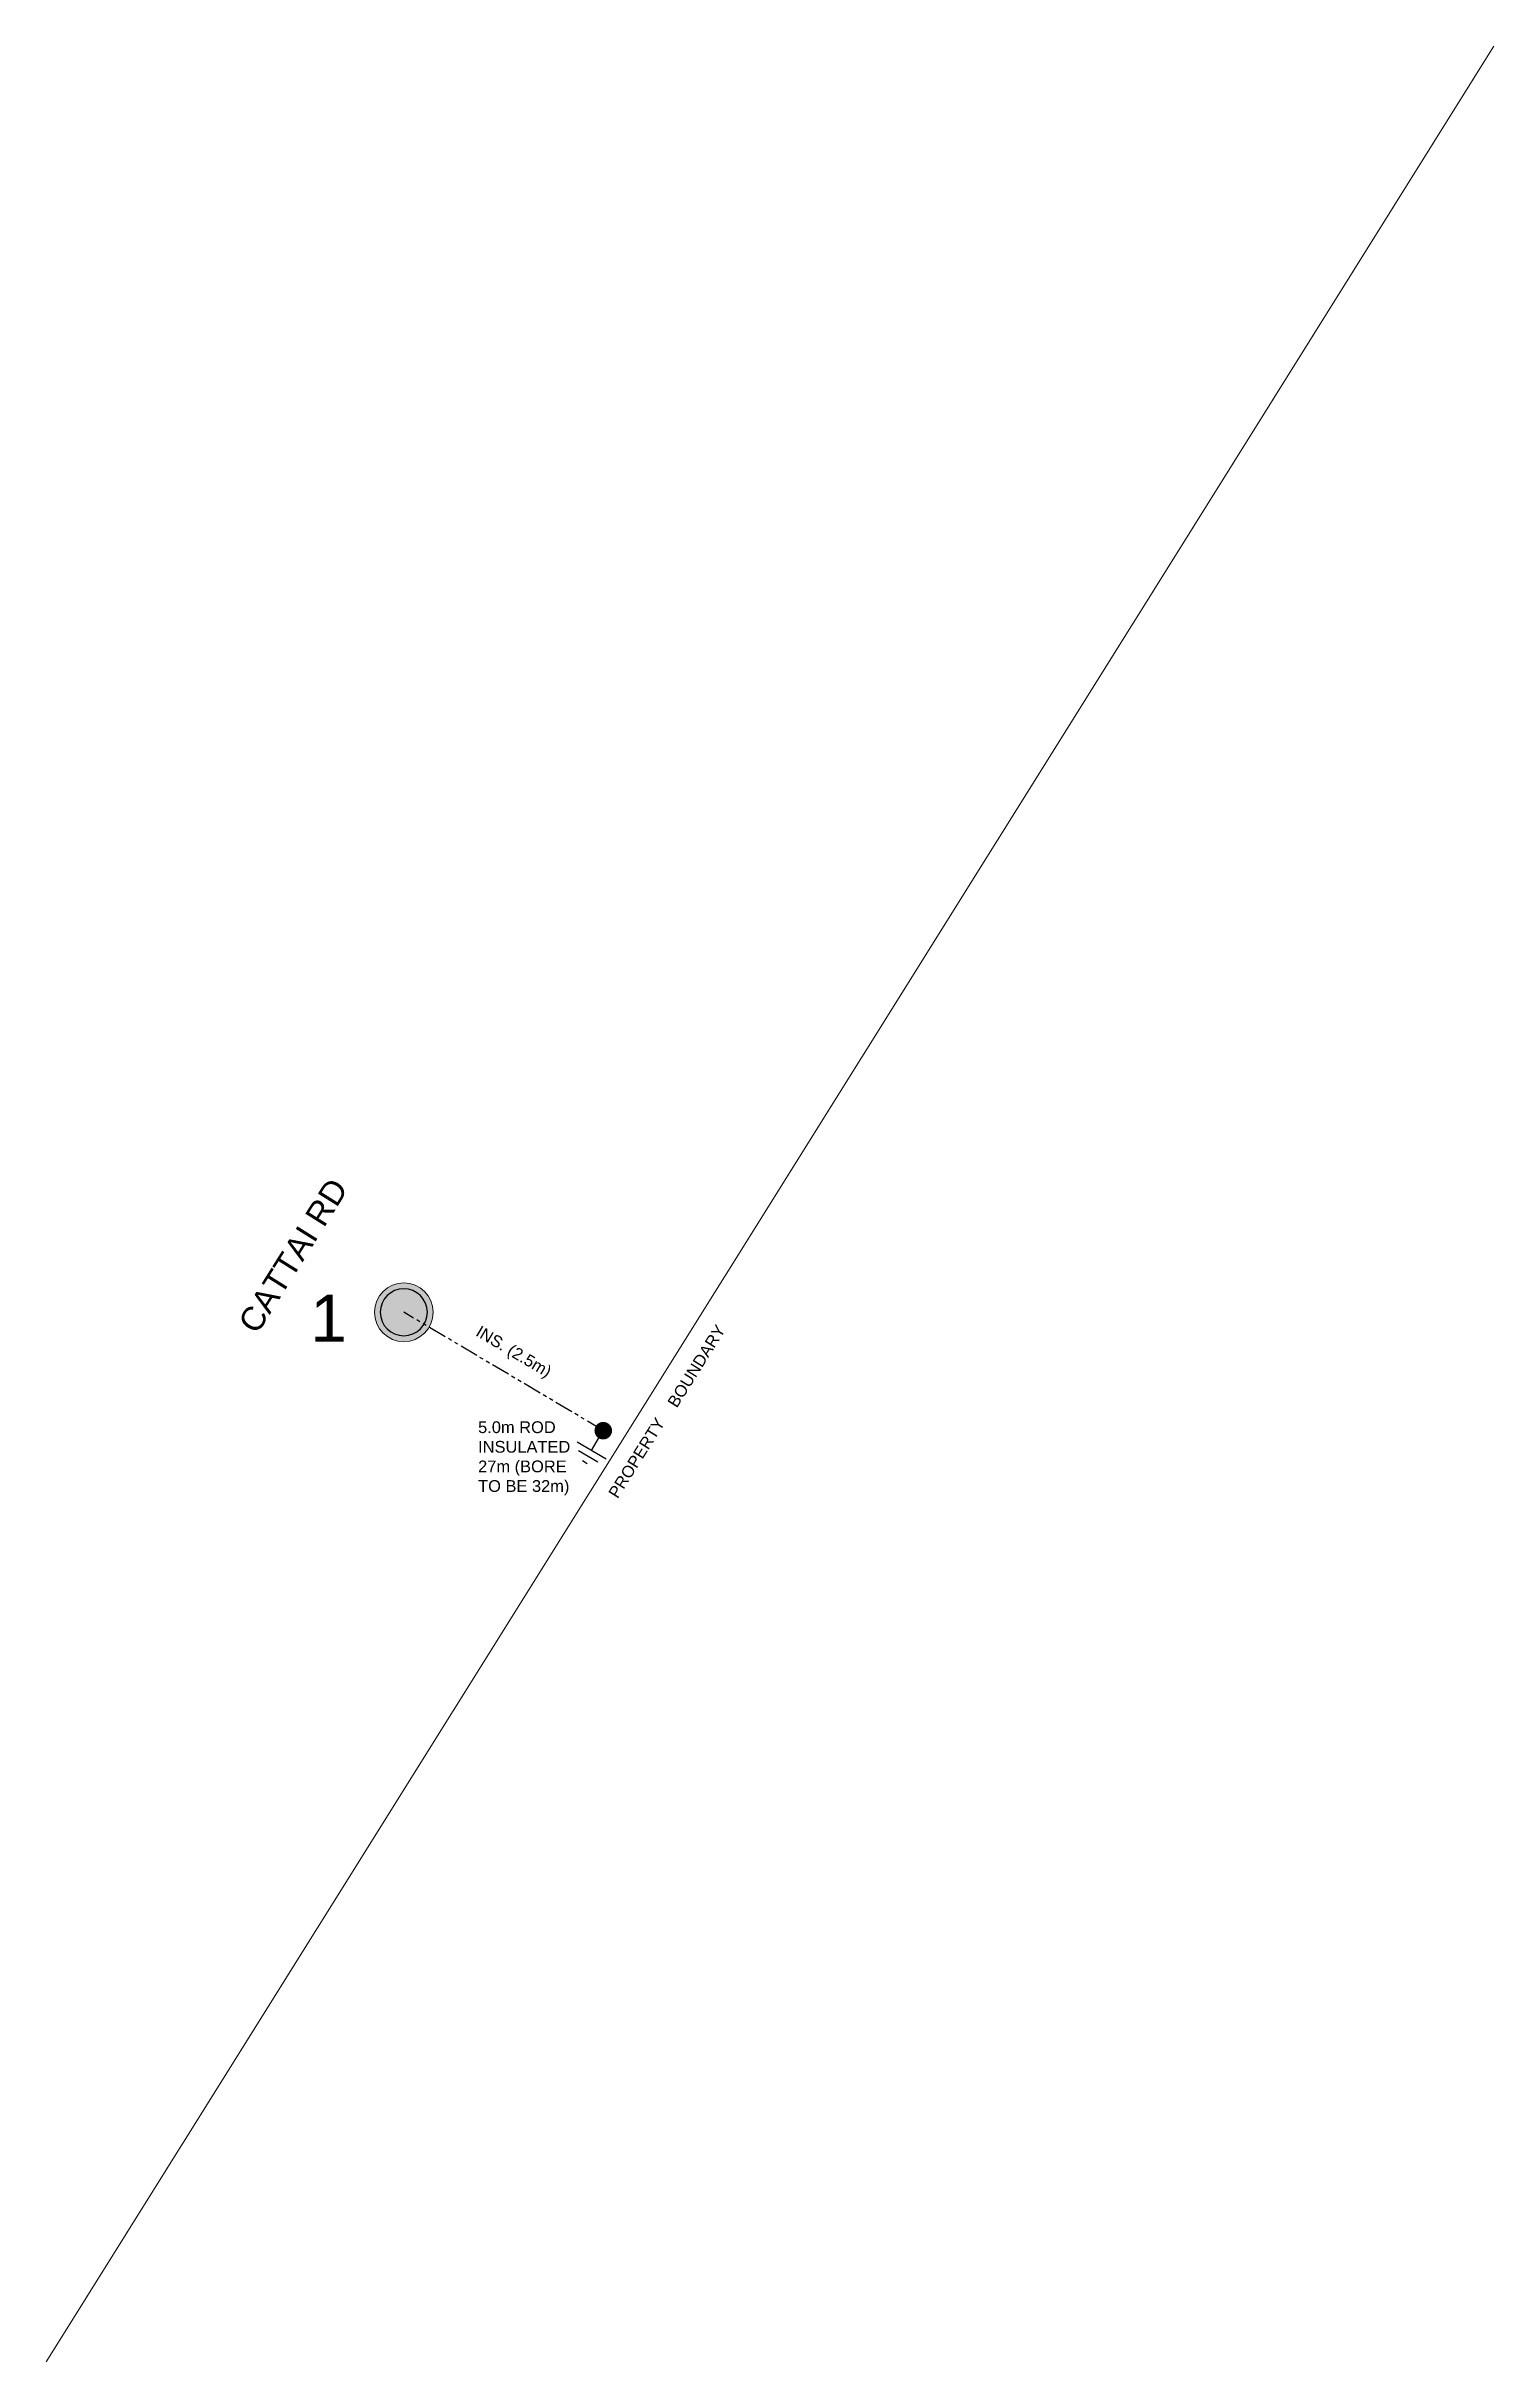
# Model space of a CAD drawing. Header units: metres. Extents: x 301573 to 309518, y 6281168 to 6284857.
# Drawn here: x 309272 to 309518.2, y 6282615 to 6283008.7 of the extents above; entities that cross this region are included whole.
import ezdxf
from ezdxf.enums import TextEntityAlignment as Align

# ---------------------------------------------------------------- set-up
doc = ezdxf.new("R2010")
doc.units = ezdxf.units.M
doc.linetypes.add('Dash', pattern=[5, 3, -2])
doc.linetypes.add('PHANTOM2', pattern=[1.25, 0.625, -0.125, 0.125, -0.125, 0.125, -0.125])
doc.layers.get('0').update_dxf_attribs({"color": 6})
for name, color, linetype, lineweight in [('_User Miscellaneous7', 102, 'Continuous', 20), ('_User_HV_Exist', 1, 'Continuous', 35), ('Cadastre Roads_SP_EXT', 46, 'Continuous', 15)]:
    doc.layers.add(name, color=color, linetype=linetype, lineweight=lineweight)
doc.layers.add('Notes', color=7, linetype='Continuous')
doc.layers.add('SupportsOH_SP_TR_HV_LV_SL_NEW', color=2, linetype='Continuous')
doc.styles.add('ARIAL', font='arial.ttf', dxfattribs={"height": 2})
doc.styles.add('ieISOCP', font='arial.ttf', dxfattribs={"height": 1.5})
doc.styles.add('POLE_LABEL', font='arial.ttf', dxfattribs={"height": 2})
doc.styles.get("Standard").update_dxf_attribs({"font": 'arial.ttf'})

msp = doc.modelspace()

# ---------------------------------------------------------------- texts
at = {"layer": '_User_HV_Exist'}
msp.add_text('CATTAI RD', height=4, rotation=57.93483, dxfattribs=at).set_placement((309307.837, 6282789.502))
at = {"layer": 'Notes', "color": 7, "style": 'ARIAL'}
msp.add_text('INS. (2.5m)', height=2, rotation=329.34616, dxfattribs=at).set_placement((309350.714, 6282785.375), align=Align.BOTTOM_CENTER)
for s, p in [('BOUNDARY', (309379.224, 6282777.027)), ('PROPERTY', (309369.175, 6282761.602))]:
    msp.add_text(s, height=2, rotation=57.98269, dxfattribs=at).set_placement(p)
at = {"layer": 'Notes', "insert": (309316.891, 6282796.39), "char_height": 8, "attachment_point": 1, "style": 'ieISOCP'}
msp.add_mtext_dynamic_manual_height_columns('1', width=4.21816, gutter_width=7.5, heights=[0], dxfattribs=at)
at = {"layer": 'Notes', "linetype": 'Dash', "lineweight": 50, "insert": (309345.444, 6282774.872), "char_height": 2, "attachment_point": 1, "style": 'ARIAL'}
msp.add_mtext_dynamic_manual_height_columns('5.0m ROD\\PINSULATED 27m (BORE TO BE 32m)', width=17.83761, gutter_width=10, heights=[0], dxfattribs=at)

# ---------------------------------------------------------------- blocks, each defined once
blk = doc.blocks.new('*U213')
at = {"width": 0.9, "flags": 8}
blk.add_attdef('pNumber', text='', height=2, dxfattribs=at).set_placement((21.632, -16.782), align=Align.MIDDLE_CENTER)
at = {"style": 'POLE_LABEL', "flags": 9}
for tag, p in [('STRUCTURE_PLANT_NUMBER', (19.777, -19.189)), ('STREET_CODE', (19.777, -19.482))]:
    blk.add_attdef(tag, text='', height=0.2, dxfattribs=at).set_placement(p, align=Align.MIDDLE_LEFT)
at = {"flags": 9}
for tag, height, p in [('OWNED_BY', 0.2, (19.777, -19.682)), ('cLV', 0.2, (19.777, -20.682)), ('SPECIAL_USE', 0.2, (19.777, -20.082)), ('STATE', 0.2, (19.777, -20.282)), ('USAGE', 0.2, (19.777, -20.482)), ('PARENT', 0.2, (19.777, -19.882)), ('cHV', 0.2, (19.777, -21.282)), ('hDepth', 0.2, (19.777, -20.882)), ('hDia', 0.2, (19.777, -21.082)), ('LBRACKET', 0.2, (19.777, -21.482)), ('LExisting', 0.2, (19.777, -21.682)), ('cLinedev', 0.2, (19.777, -22.682)), ('LANTNUMBER', 0.2, (19.777, -21.882)), ('LOther', 0.2, (19.777, -22.082)), ('LRemove', 0.2, (19.777, -22.282)), ('LEGEND', 0.2, (19.777, -22.482)), ('pExisting', 0.2, (19.777, -22.882)), ('pFooting', 0.2, (19.777, -23.482)), ('pNew', 0.2, (19.777, -23.682)), ('PFNUMBER', 0.2, (19.777, -23.082)), ('NEWPFNUMBER', 0.2, (19.777, -23.282)), ('pRelocate', 0.2, (19.777, -24.082)), ('pRemove', 0.2, (19.777, -24.282)), ('pReplace', 0.2, (19.777, -24.482)), ('pStay', 0.2, (19.777, -24.682)), ('cspan', 0.2, (19.777, -25.082)), ('SUBURB', 0.2, (19.777, -25.282)), ('STREETNAME', 0.2, (19.777, -25.482)), ('pType', 0.2, (19.777, -24.882)), ('LOCATION', 0.2, (19.777, -25.682)), ('MAINTAINED_BY', 0.001, (19.777, -26.502)), ('OPERATED_BY', 0.2, (19.777, -26.169)), ('NOTES', 0.2, (19.777, -25.882))]:
    blk.add_attdef(tag, text='', height=height, dxfattribs=at).set_placement(p, align=Align.MIDDLE_LEFT)
at = {"flags": 1}
blk.add_attdef('Z', (19.777, -26.876), '', height=0.001, dxfattribs=at)
blk.add_wipeout([(0.068, 0.998), (-0.058, 0.998), (-0.182, 0.983), (-0.304, 0.953), (-0.421, 0.907), (-0.532, 0.847), (-0.634, 0.774), (-0.725, 0.688), (-0.806, 0.592), (-0.874, 0.486), (-0.928, 0.373), (-0.967, 0.254), (-0.991, 0.13), (-1, 0.005), (-0.993, -0.12), (-0.97, -0.244), (-0.932, -0.363), (-0.879, -0.477), (-0.812, -0.584), (-0.732, -0.681), (-0.641, -0.767), (-0.54, -0.842), (-0.43, -0.903), (-0.314, -0.949), (-0.192, -0.981), (-0.068, -0.998), (0.058, -0.998), (0.182, -0.983), (0.304, -0.953), (0.421, -0.907), (0.532, -0.847), (0.634, -0.774), (0.725, -0.688), (0.806, -0.592), (0.874, -0.486), (0.928, -0.373), (0.967, -0.254), (0.991, -0.13), (1, -0.005), (0.993, 0.12), (0.97, 0.244), (0.932, 0.363), (0.879, 0.477), (0.812, 0.584), (0.732, 0.681), (0.641, 0.767), (0.54, 0.842), (0.43, 0.903), (0.314, 0.949), (0.192, 0.981)])
at = {"lineweight": -3}
blk.add_lwpolyline([(-1, 0, 1), (1, 0, 1)], format="xyb", close=True, dxfattribs=at)
blk = doc.blocks.new('POLE_EXT')
blk.add_hatch(color=256).paths.add_polyline_path([(-1, 0, 1), (1, 0, 1)])
blk.add_lwpolyline([(-1, 0, 1), (1, 0, 1)], format="xyb", close=True)
at = {"flags": 8}
blk.add_attdef('pNumber', text='', height=2, dxfattribs=at).set_placement((3, 2.5), align=Align.MIDDLE_CENTER)
at = {"style": 'POLE_LABEL', "flags": 9}
for tag, p in [('STRUCTURE_PLANT_NUMBER', (1.355, 0.028)), ('STREET_CODE', (1.355, -0.2))]:
    blk.add_attdef(tag, text='', height=0.2, dxfattribs=at).set_placement(p, align=Align.MIDDLE_LEFT)
at = {"flags": 9}
for tag, p in [('OWNED_BY', (1.355, -0.4)), ('SPECIAL_USE', (1.355, -0.8)), ('PARENT', (1.355, -0.6)), ('cLV', (1.355, -1.4)), ('STATE', (1.355, -1)), ('hDepth', (1.355, -1.6)), ('USAGE', (1.355, -1.2)), ('cHV', (1.355, -2)), ('hDia', (1.355, -1.8)), ('LBRACKET', (1.355, -2.2)), ('LExisting', (1.355, -2.4)), ('LANTNUMBER', (1.355, -2.6)), ('LOther', (1.355, -2.8)), ('LRemove', (1.355, -3)), ('LEGEND', (1.355, -3.2)), ('cLinedev', (1.355, -3.4)), ('pExisting', (1.355, -3.8)), ('LOCATION', (1.355, -3.6)), ('PFNUMBER', (1.355, -4)), ('pFooting', (1.355, -4.4)), ('pNew', (1.355, -4.6)), ('NEWPFNUMBER', (1.355, -4.2)), ('pRelocate', (1.355, -5)), ('pRemove', (1.355, -5.2)), ('pReplace', (1.355, -5.4)), ('pStay', (1.355, -5.6)), ('cspan', (1.355, -6)), ('STREETNAME', (1.355, -6.2)), ('SUBURB', (1.355, -6.4)), ('pType', (1.355, -5.8)), ('OPERATED_BY', (1.355, -7.014)), ('NOTES', (1.355, -6.6)), ('MAINTAINED_BY', (1.355, -6.814))]:
    blk.add_attdef(tag, text='', height=0.2, dxfattribs=at).set_placement(p, align=Align.MIDDLE_LEFT)
at = {"flags": 1}
blk.add_attdef('Z', (1.355, -7.328), '', height=0.2, dxfattribs=at)
blk = doc.blocks.new('m4')
at = {"layer": 'Notes', "color": 7, "linetype": 'Continuous'}
for points in [[(0, -1.95), (0, 0)], [(-1.43, -1.95), (1.43, -1.95)], [(-0.95, -2.52), (0.95, -2.52)], [(-0.24, -3.09), (0.24, -3.09)]]:
    blk.add_lwpolyline(points, dxfattribs=at)

# ---------------------------------------------------------------- hatches: boundary and pattern name
at = {"layer": 'Notes'}
h = msp.add_hatch(color=250, dxfattribs=at)
edge = h.paths.add_edge_path()
edge.add_arc((309366.727, 6282773.277), 1.494, 371.62398, 731.62398, ccw=False)

# ---------------------------------------------------------------- linework, layer by layer
at = {"layer": 'Cadastre Roads_SP_EXT', "linetype": 'Continuous'}
msp.add_lwpolyline([(309272.009, 6282614.986), (309456.829, 6282910.562), (309518.159, 6283008.65)], dxfattribs=at)

# ---------------------------------------------------------------- block references
at = {"layer": 'Notes', "color": 7, "xscale": 2.009039999999998, "yscale": 2.009039999999998, "zscale": 2.009039999999998, "rotation": 329.5952673990358}
msp.add_blockref('m4', (309366.734, 6282773.309), dxfattribs=at)

msp.set_redraw_order([(e.dxf.handle, doc.entitydb.next_handle()) for e in msp.query("TEXT MTEXT ATTDEF DIMENSION ARC_DIMENSION")])  # texts and dimensions are drawn at this point

# ---------------------------------------------------------------- next in the draw order: block references
at = {"layer": 'SupportsOH_SP_TR_HV_LV_SL_NEW', "xscale": 4, "yscale": 4, "zscale": 4}
msp.add_blockref('*U213', (309332.81, 6282793.415), dxfattribs=at)

# ---------------------------------------------------------------- next in the draw order: linework, layer by layer
at = {"layer": 'Notes', "color": 3, "linetype": 'PHANTOM2', "ltscale": 5}
msp.add_line((309366.734, 6282773.309), (309332.81, 6282793.415), dxfattribs=at)

# ---------------------------------------------------------------- next in the draw order: block references
at = {"layer": '_User Miscellaneous7', "xscale": 5, "yscale": 5, "zscale": 5}
msp.add_blockref('POLE_EXT', (309332.81, 6282793.415), dxfattribs=at)

doc.saveas('drawing.dxf')
